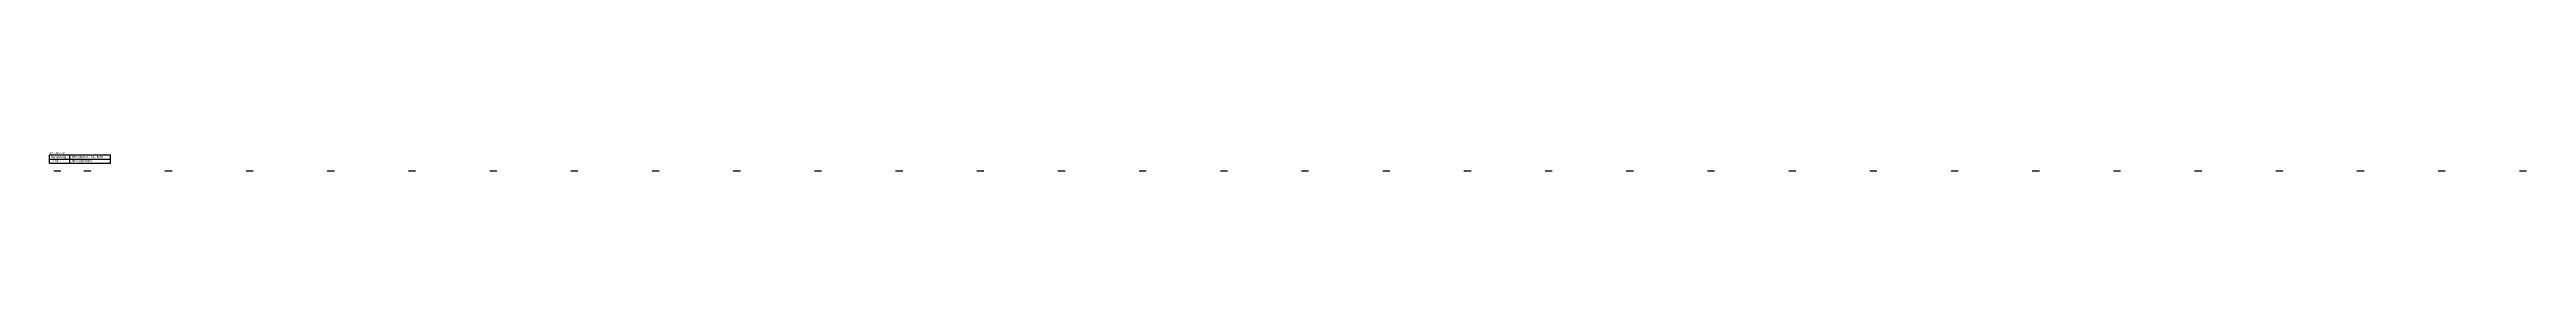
# Model space of a CAD drawing. Header units: millimetres. Extents: x -466 to 5678, y -7065 to 2232.
# Drawn here: x -465 to 5637, y -1457 to -1409 of the extents above; entities that cross this region are included whole.
import ezdxf

# ---------------------------------------------------------------- set-up
doc = ezdxf.new("R2010")
doc.units = ezdxf.units.MM
doc.layers.add('HALFEN', color=2, linetype='CONTINUOUS')
doc.styles.add('ARIAL50', font='ARIAL.TTF', dxfattribs={"height": 5})

msp = doc.modelspace()

# ---------------------------------------------------------------- linework, layer by layer
at = {"layer": 'HALFEN'}
for p, q in [((-464.7, -1437.2), (-464.7, -1417.2)), ((-464.7, -1417.2), (-314.7, -1417.2)), ((-464.7, -1427.2), (-314.7, -1427.2)), ((-464.7, -1437.2), (-314.7, -1437.2)), ((-437, -1457.2), (-454.5, -1457.2)), ((-414.7, -1437.2), (-414.7, -1417.2)), ((-363, -1457.2), (-380.5, -1457.2)), ((-314.7, -1437.2), (-314.7, -1417.2)), ((-163, -1457.2), (-180.5, -1457.2)), ((37, -1457.2), (19.5, -1457.2)), ((237, -1457.2), (219.5, -1457.2)), ((437, -1457.2), (419.5, -1457.2)), ((637, -1457.2), (619.5, -1457.2)), ((837, -1457.2), (819.5, -1457.2)), ((1037, -1457.2), (1019.5, -1457.2)), ((1237, -1457.2), (1219.5, -1457.2)), ((1437, -1457.2), (1419.5, -1457.2)), ((1637, -1457.2), (1619.5, -1457.2)), ((1837, -1457.2), (1819.5, -1457.2)), ((2037, -1457.2), (2019.5, -1457.2)), ((2237, -1457.2), (2219.5, -1457.2)), ((2437, -1457.2), (2419.5, -1457.2)), ((2637, -1457.2), (2619.5, -1457.2)), ((2837, -1457.2), (2819.5, -1457.2)), ((3037, -1457.2), (3019.5, -1457.2)), ((3237, -1457.2), (3219.5, -1457.2)), ((3437, -1457.2), (3419.5, -1457.2)), ((3637, -1457.2), (3619.5, -1457.2)), ((3837, -1457.2), (3819.5, -1457.2)), ((4037, -1457.2), (4019.5, -1457.2)), ((4237, -1457.2), (4219.5, -1457.2)), ((4437, -1457.2), (4419.5, -1457.2)), ((4637, -1457.2), (4619.5, -1457.2)), ((4837, -1457.2), (4819.5, -1457.2)), ((5037, -1457.2), (5019.5, -1457.2)), ((5237, -1457.2), (5219.5, -1457.2)), ((5437, -1457.2), (5419.5, -1457.2)), ((5637, -1457.2), (5619.5, -1457.2))]:
    msp.add_line(p, q, dxfattribs=at)

# ---------------------------------------------------------------- texts
at = {"layer": 'HALFEN', "style": 'ARIAL50'}
for s, p in [('A4 - Ank. A4', (-464.7, -1414.7)), ('Benennung', (-459.7, -1424.7)), ('Id. Nr.', (-459.7, -1434.7)), ('0001.030-00001', (-409.7, -1434.7)), ('HTA 38/17-K - A4 - 6070', (-409.7, -1424.7))]:
    msp.add_text(s, height=5, dxfattribs=at).set_placement(p)

doc.saveas('drawing.dxf')
